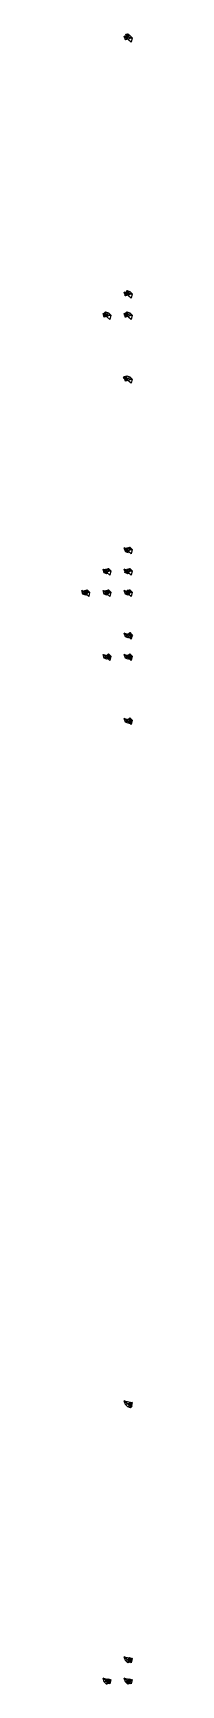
# Model space of a CAD drawing. Header units: inches. Extents: x -12292079.407 to -12292079.373, y 116895049.277 to 116895049.734.
# Drawn here: x -12292079.4004 to -12292079.3987, y 116895049.2766 to 116895049.3308 of the extents above; entities that cross this region are included whole.
import ezdxf

# ---------------------------------------------------------------- set-up
doc = ezdxf.new("R2010")
doc.units = ezdxf.units.IN
doc.header["$MEASUREMENT"] = 0
for name, color, linetype in [('BASE', 170, 'Continuous'), ('HYPOTENUSE', 20, 'Continuous'), ('PERPENDICULAR', 90, 'Continuous'), ('Standard', 7, 'Continuous')]:
    doc.layers.add(name, color=color, linetype=linetype)

# ---------------------------------------------------------------- blocks, each defined once
blk = doc.blocks.new('fundamental_block_GT')
at = {"layer": 'BASE'}
blk.add_line((0, 0), (879, -7), dxfattribs=at)
at = {"layer": 'HYPOTENUSE'}
blk.add_line((883, 469), (0, 0), dxfattribs=at)
at = {"layer": 'PERPENDICULAR'}
blk.add_line((879, -7), (883, 469), dxfattribs=at)

msp = doc.modelspace()

# ---------------------------------------------------------------- block references
for p, xscale, yscale, zscale, rotation in [((-12292079.398727, 116895049.330622), -2.634471657972354e-07, 2.634471657972353e-07, 2.634471657972354e-07, 16.128533538404), ((-12292079.398977, 116895049.330648), -1.788698792147048e-07, 1.788698792147049e-07, 1.788698792147049e-07, 224.618265255107), ((-12292079.398805, 116895049.3307), 2.035103554868196e-07, 2.035103554868196e-07, 2.035103554868196e-07, 197.1056808647229), ((-12292079.398866, 116895049.33076), -1.572106510359687e-07, 1.572106510359687e-07, 1.572106510359687e-07, 73.10656363209807), ((-12292079.398949, 116895049.330555), -2.315494866203326e-07, 2.315494866203326e-07, 2.315494866203326e-07, 224.6180147562278), ((-12292079.398905, 116895049.330627), -1.381712381509247e-07, 1.381712381509247e-07, 1.381712381509247e-07, 281.5944627455397), ((-12292079.398727, 116895049.322234), -2.634471657972354e-07, 2.634471657972353e-07, 2.634471657972354e-07, 16.128533538404), ((-12292079.398899, 116895049.32234), -1.788697228013804e-07, 1.788697228013803e-07, 1.788697228013803e-07, 101.5939273907236), ((-12292079.398899, 116895049.32234), -1.572177793213685e-07, 1.572177793213685e-07, 1.572177793213685e-07, 130.0819562515822), ((-12292079.398949, 116895049.322168), -2.035103554868197e-07, 2.035103554868197e-07, 2.035103554868197e-07, 253.1056808625299), ((-12292079.398949, 116895049.322168), -2.315494866203326e-07, 2.315494866203326e-07, 2.315494866203326e-07, 224.6180147562278), ((-12292079.398809, 116895049.322235), -1.381815817805727e-07, 1.381815817805727e-07, 1.381815817805727e-07, 338.5703831835711), ((-12292079.399426, 116895049.321535), -2.634471657972354e-07, 2.634471657972353e-07, 2.634471657972354e-07, 16.128533538404), ((-12292079.399597, 116895049.321641), -1.788697228013804e-07, 1.788697228013803e-07, 1.788697228013803e-07, 101.5939273907236), ((-12292079.399654, 116895049.321592), -1.381815817805728e-07, 1.381815817805728e-07, 1.381815817805728e-07, 158.5703831835711), ((-12292079.399565, 116895049.321487), -1.572177793213685e-07, 1.572177793213685e-07, 1.572177793213685e-07, 310.081956251582), ((-12292079.399648, 116895049.321469), -2.035103554868197e-07, 2.035103554868197e-07, 2.035103554868197e-07, 253.1056808625299), ((-12292079.399648, 116895049.321469), -2.315494866203326e-07, 2.315494866203326e-07, 2.315494866203326e-07, 224.6180147562278), ((-12292079.398727, 116895049.321535), -2.634471657972354e-07, 2.634471657972353e-07, 2.634471657972354e-07, 16.128533538404), ((-12292079.398899, 116895049.321641), -1.788697228013804e-07, 1.788697228013803e-07, 1.788697228013803e-07, 101.5939273907236), ((-12292079.398866, 116895049.321487), -1.381815817805727e-07, 1.381815817805727e-07, 1.381815817805727e-07, 338.5703831835711), ((-12292079.398866, 116895049.321487), -1.572177793213685e-07, 1.572177793213685e-07, 1.572177793213685e-07, 310.081956251582), ((-12292079.398949, 116895049.321469), -2.035103554868197e-07, 2.035103554868197e-07, 2.035103554868197e-07, 253.1056808625299), ((-12292079.398949, 116895049.321469), -2.315494866203326e-07, 2.315494866203326e-07, 2.315494866203326e-07, 224.6180147562278), ((-12292079.398982, 116895049.319526), -1.572177793213685e-07, 1.572177793213685e-07, 1.572177793213685e-07, 130.0819562515822), ((-12292079.398892, 116895049.319421), -1.381815817805727e-07, 1.381815817805727e-07, 1.381815817805727e-07, 338.5703831835711), ((-12292079.398727, 116895049.319439), -2.634471657972354e-07, 2.634471657972353e-07, 2.634471657972354e-07, 16.128533538404), ((-12292079.398949, 116895049.319372), -1.788697228013804e-07, 1.788697228013803e-07, 1.788697228013804e-07, 281.5939273907236), ((-12292079.398949, 116895049.319372), -2.035103554868197e-07, 2.035103554868197e-07, 2.035103554868197e-07, 253.1056808625299), ((-12292079.398949, 116895049.319372), -2.315494866203326e-07, 2.315494866203326e-07, 2.315494866203326e-07, 224.6180147562278), ((-12292079.398727, 116895049.313847), -2.634471657972354e-07, 2.634471657972353e-07, 2.634471657972354e-07, 16.128533538404), ((-12292079.398928, 116895049.313775), -1.381871108651218e-07, 1.381871108651218e-07, 1.381871108651218e-07, 281.5939851663732), ((-12292079.398949, 116895049.313781), -2.315494866203326e-07, 2.315494866203326e-07, 2.315494866203326e-07, 224.6180147562278), ((-12292079.398805, 116895049.313925), -2.035103554868196e-07, 2.035103554868196e-07, 2.035103554868196e-07, 73.10568086252998), ((-12292079.398889, 116895049.313907), 1.572177793213685e-07, 1.572177793213685e-07, 1.572177793213685e-07, 254.0819562537752), ((-12292079.398856, 116895049.313754), -1.788697228013804e-07, 1.788697228013803e-07, 1.788697228013804e-07, 281.5939273907236), ((-12292079.399426, 116895049.313148), -2.634471657972354e-07, 2.634471657972353e-07, 2.634471657972354e-07, 16.128533538404), ((-12292079.399645, 116895049.313159), -1.381815817805728e-07, 1.381815817805728e-07, 1.381815817805728e-07, 158.5703831835711), ((-12292079.399648, 116895049.313082), -2.315494866203326e-07, 2.315494866203326e-07, 2.315494866203326e-07, 224.6180147562278), ((-12292079.399504, 116895049.313226), -2.035103554868196e-07, 2.035103554868196e-07, 2.035103554868196e-07, 73.10568086252998), ((-12292079.399555, 116895049.313055), -1.572177793213685e-07, 1.572177793213685e-07, 1.572177793213685e-07, 310.081956251582), ((-12292079.399555, 116895049.313055), -1.788697228013804e-07, 1.788697228013803e-07, 1.788697228013804e-07, 281.5939273907236), ((-12292079.398727, 116895049.313148), -2.634471657972354e-07, 2.634471657972353e-07, 2.634471657972354e-07, 16.128533538404), ((-12292079.398856, 116895049.313055), -1.381815817805727e-07, 1.381815817805727e-07, 1.381815817805727e-07, 338.5703831835711), ((-12292079.398949, 116895049.313082), -2.315494866203326e-07, 2.315494866203326e-07, 2.315494866203326e-07, 224.6180147562278), ((-12292079.398805, 116895049.313226), -2.035103554868196e-07, 2.035103554868196e-07, 2.035103554868196e-07, 73.10568086252998), ((-12292079.398856, 116895049.313055), -1.572177793213685e-07, 1.572177793213685e-07, 1.572177793213685e-07, 310.081956251582), ((-12292079.398856, 116895049.313055), -1.788697228013804e-07, 1.788697228013803e-07, 1.788697228013804e-07, 281.5939273907236), ((-12292079.400125, 116895049.312449), -2.634471657972354e-07, 2.634471657972353e-07, 2.634471657972354e-07, 16.128533538404), ((-12292079.400347, 116895049.312383), -2.315494866203326e-07, 2.315494866203326e-07, 2.315494866203326e-07, 224.6180147562278), ((-12292079.400203, 116895049.312527), -2.035103554868196e-07, 2.035103554868196e-07, 2.035103554868196e-07, 73.10568086252998), ((-12292079.400287, 116895049.312509), -1.572177793213685e-07, 1.572177793213685e-07, 1.572177793213685e-07, 130.0819562515822), ((-12292079.400197, 116895049.312404), -1.381815817805727e-07, 1.381815817805727e-07, 1.381815817805727e-07, 338.5703831835711), ((-12292079.400254, 116895049.312356), -1.788697228013804e-07, 1.788697228013803e-07, 1.788697228013804e-07, 281.5939273907236), ((-12292079.399426, 116895049.312449), -2.634471657972354e-07, 2.634471657972353e-07, 2.634471657972354e-07, 16.128533538404), ((-12292079.399648, 116895049.312383), -2.315494866203326e-07, 2.315494866203326e-07, 2.315494866203326e-07, 224.6180147562278), ((-12292079.399504, 116895049.312527), -2.035103554868196e-07, 2.035103554868196e-07, 2.035103554868196e-07, 73.10568086252998), ((-12292079.399588, 116895049.312509), -1.572177793213685e-07, 1.572177793213685e-07, 1.572177793213685e-07, 130.0819562515822), ((-12292079.399588, 116895049.312509), -1.381815817805728e-07, 1.381815817805728e-07, 1.381815817805728e-07, 158.5703831835711), ((-12292079.399555, 116895049.312356), -1.788697228013804e-07, 1.788697228013803e-07, 1.788697228013804e-07, 281.5939273907236), ((-12292079.398727, 116895049.312449), -2.634471657972354e-07, 2.634471657972353e-07, 2.634471657972354e-07, 16.128533538404), ((-12292079.398949, 116895049.312383), -2.315494866203326e-07, 2.315494866203326e-07, 2.315494866203326e-07, 224.6180147562278), ((-12292079.398805, 116895049.312527), -2.035103554868196e-07, 2.035103554868196e-07, 2.035103554868196e-07, 73.10568086252998), ((-12292079.398889, 116895049.312509), -1.572177793213685e-07, 1.572177793213685e-07, 1.572177793213685e-07, 130.0819562515822), ((-12292079.398856, 116895049.312356), -1.788697228013804e-07, 1.788697228013803e-07, 1.788697228013804e-07, 281.5939273907236), ((-12292079.398799, 116895049.312404), 1.381815817805727e-07, 1.381815817805727e-07, 1.381815817805727e-07, 102.5703831857642), ((-12292079.398727, 116895049.311051), -2.634471657972354e-07, 2.634471657972353e-07, 2.634471657972354e-07, 16.128533538404), ((-12292079.398949, 116895049.310985), -2.315494866203326e-07, 2.315494866203326e-07, 2.315494866203326e-07, 224.6180147562278), ((-12292079.398805, 116895049.311129), -2.035103554868196e-07, 2.035103554868196e-07, 2.035103554868196e-07, 73.10568086252998), ((-12292079.398805, 116895049.311129), -1.788697228013804e-07, 1.788697228013803e-07, 1.788697228013803e-07, 101.5939273907236), ((-12292079.398805, 116895049.311129), -1.572177793213685e-07, 1.572177793213685e-07, 1.572177793213685e-07, 130.0819562515822), ((-12292079.398716, 116895049.311024), -1.381815817805727e-07, 1.381815817805727e-07, 1.381815817805727e-07, 338.5703831835711), ((-12292079.399426, 116895049.310352), -2.634471657972354e-07, 2.634471657972353e-07, 2.634471657972354e-07, 16.128533538404), ((-12292079.399648, 116895049.310286), -2.315494866203326e-07, 2.315494866203326e-07, 2.315494866203326e-07, 224.6180147562278), ((-12292079.399504, 116895049.31043), -2.035103554868196e-07, 2.035103554868196e-07, 2.035103554868196e-07, 73.10568086252998), ((-12292079.399504, 116895049.31043), -1.788697228013804e-07, 1.788697228013803e-07, 1.788697228013803e-07, 101.5939273907236), ((-12292079.399561, 116895049.310382), -1.381815817805728e-07, 1.381815817805728e-07, 1.381815817805728e-07, 158.5703831835711), ((-12292079.399471, 116895049.310277), -1.572177793213685e-07, 1.572177793213685e-07, 1.572177793213685e-07, 310.081956251582), ((-12292079.398727, 116895049.310352), -2.634471657972354e-07, 2.634471657972353e-07, 2.634471657972354e-07, 16.128533538404), ((-12292079.398949, 116895049.310286), -2.315494866203326e-07, 2.315494866203326e-07, 2.315494866203326e-07, 224.6180147562278), ((-12292079.398805, 116895049.31043), -2.035103554868196e-07, 2.035103554868196e-07, 2.035103554868196e-07, 73.10568086252998), ((-12292079.398805, 116895049.31043), -1.788697228013804e-07, 1.788697228013803e-07, 1.788697228013803e-07, 101.5939273907236), ((-12292079.398773, 116895049.310277), -1.381815817805727e-07, 1.381815817805727e-07, 1.381815817805727e-07, 338.5703831835711), ((-12292079.398773, 116895049.310277), -1.572177793213685e-07, 1.572177793213685e-07, 1.572177793213685e-07, 310.081956251582), ((-12292079.398727, 116895049.308256), -2.634471657972354e-07, 2.634471657972353e-07, 2.634471657972354e-07, 16.128533538404), ((-12292079.398949, 116895049.308189), -2.315494866203326e-07, 2.315494866203326e-07, 2.315494866203326e-07, 224.6180147562278), ((-12292079.398805, 116895049.308334), -2.035103554868196e-07, 2.035103554868196e-07, 2.035103554868196e-07, 73.10568086252998), ((-12292079.398856, 116895049.308162), 1.788697228013804e-07, 1.788697228013804e-07, 1.788697228013804e-07, 45.59392739291682), ((-12292079.398745, 116895049.308273), -1.572119656786098e-07, 1.572119656786098e-07, 1.572119656786098e-07, 73.10608272808594), ((-12292079.398784, 116895049.308141), -1.381717642371087e-07, 1.381717642371088e-07, 1.381717642371087e-07, 281.5937218075356), ((-12292079.398727, 116895049.28589), -2.634471657972354e-07, 2.634471657972353e-07, 2.634471657972354e-07, 16.128533538404), ((-12292079.398727, 116895049.28589), -2.315494866203326e-07, 2.315494866203326e-07, 2.315494866203326e-07, 44.61801475622773), ((-12292079.398727, 116895049.28589), -2.035103554868196e-07, 2.035103554868196e-07, 2.035103554868196e-07, 73.10568086252998), ((-12292079.398811, 116895049.285872), -1.572177793213685e-07, 1.572177793213685e-07, 1.572177793213685e-07, 130.0819562515822), ((-12292079.398721, 116895049.285767), -1.381815817805727e-07, 1.381815817805727e-07, 1.381815817805727e-07, 338.5703831835711), ((-12292079.398778, 116895049.285718), -1.788697228013804e-07, 1.788697228013803e-07, 1.788697228013804e-07, 281.5939273907236), ((-12292079.398727, 116895049.277502), -2.634471657972354e-07, 2.634471657972353e-07, 2.634471657972354e-07, 16.128533538404), ((-12292079.398727, 116895049.277502), -2.315494866203326e-07, 2.315494866203326e-07, 2.315494866203326e-07, 44.61801475622773), ((-12292079.39882, 116895049.27753), -1.788697228013804e-07, 1.788697228013803e-07, 1.788697228013803e-07, 101.5939273907236), ((-12292079.39882, 116895049.27753), -1.572177793213685e-07, 1.572177793213685e-07, 1.572177793213685e-07, 130.0819562515822), ((-12292079.398871, 116895049.277358), -2.035103554868197e-07, 2.035103554868197e-07, 2.035103554868197e-07, 253.1056808625299), ((-12292079.39873, 116895049.277425), -1.381815817805727e-07, 1.381815817805727e-07, 1.381815817805727e-07, 338.5703831835711), ((-12292079.399426, 116895049.276803), -2.634471657972354e-07, 2.634471657972353e-07, 2.634471657972354e-07, 16.128533538404), ((-12292079.399426, 116895049.276803), -2.315494866203326e-07, 2.315494866203326e-07, 2.315494866203326e-07, 44.61801475622773), ((-12292079.399519, 116895049.276831), -1.788697228013804e-07, 1.788697228013803e-07, 1.788697228013803e-07, 101.5939273907236), ((-12292079.399576, 116895049.276782), -1.381815817805728e-07, 1.381815817805728e-07, 1.381815817805728e-07, 158.5703831835711), ((-12292079.399486, 116895049.276677), -1.572177793213685e-07, 1.572177793213685e-07, 1.572177793213685e-07, 310.081956251582), ((-12292079.39957, 116895049.276659), -2.035103554868197e-07, 2.035103554868197e-07, 2.035103554868197e-07, 253.1056808625299), ((-12292079.398727, 116895049.276803), -2.634471657972354e-07, 2.634471657972353e-07, 2.634471657972354e-07, 16.128533538404), ((-12292079.398727, 116895049.276803), -2.315494866203326e-07, 2.315494866203326e-07, 2.315494866203326e-07, 44.61801475622773), ((-12292079.39882, 116895049.276831), -1.788697228013804e-07, 1.788697228013803e-07, 1.788697228013803e-07, 101.5939273907236), ((-12292079.398787, 116895049.276677), -1.381815817805727e-07, 1.381815817805727e-07, 1.381815817805727e-07, 338.5703831835711), ((-12292079.398787, 116895049.276677), -1.572177793213685e-07, 1.572177793213685e-07, 1.572177793213685e-07, 310.081956251582), ((-12292079.398871, 116895049.276659), -2.035103554868197e-07, 2.035103554868197e-07, 2.035103554868197e-07, 253.1056808625299)]:
    msp.add_blockref('fundamental_block_GT', p, dxfattribs=dict(xscale=xscale, yscale=yscale, zscale=zscale, rotation=rotation))
at = {"layer": 'Standard', "xscale": -2.997428182638996e-07, "yscale": 2.997428182638995e-07, "zscale": 2.997428182638995e-07, "rotation": 167.6398495386389}
for p in [(-12292079.398985, 116895049.330676), (-12292079.398985, 116895049.322289), (-12292079.399684, 116895049.32159), (-12292079.398985, 116895049.32159), (-12292079.398985, 116895049.319493), (-12292079.398985, 116895049.313901), (-12292079.399684, 116895049.313202), (-12292079.398985, 116895049.313202), (-12292079.400383, 116895049.312504), (-12292079.399684, 116895049.312504), (-12292079.398985, 116895049.312504), (-12292079.398985, 116895049.311106), (-12292079.399684, 116895049.310407), (-12292079.398985, 116895049.310407), (-12292079.398985, 116895049.30831), (-12292079.398985, 116895049.285944), (-12292079.398985, 116895049.277556), (-12292079.399684, 116895049.276858), (-12292079.398985, 116895049.276858)]:
    msp.add_blockref('fundamental_block_GT', p, dxfattribs=at)

doc.saveas('drawing.dxf')
